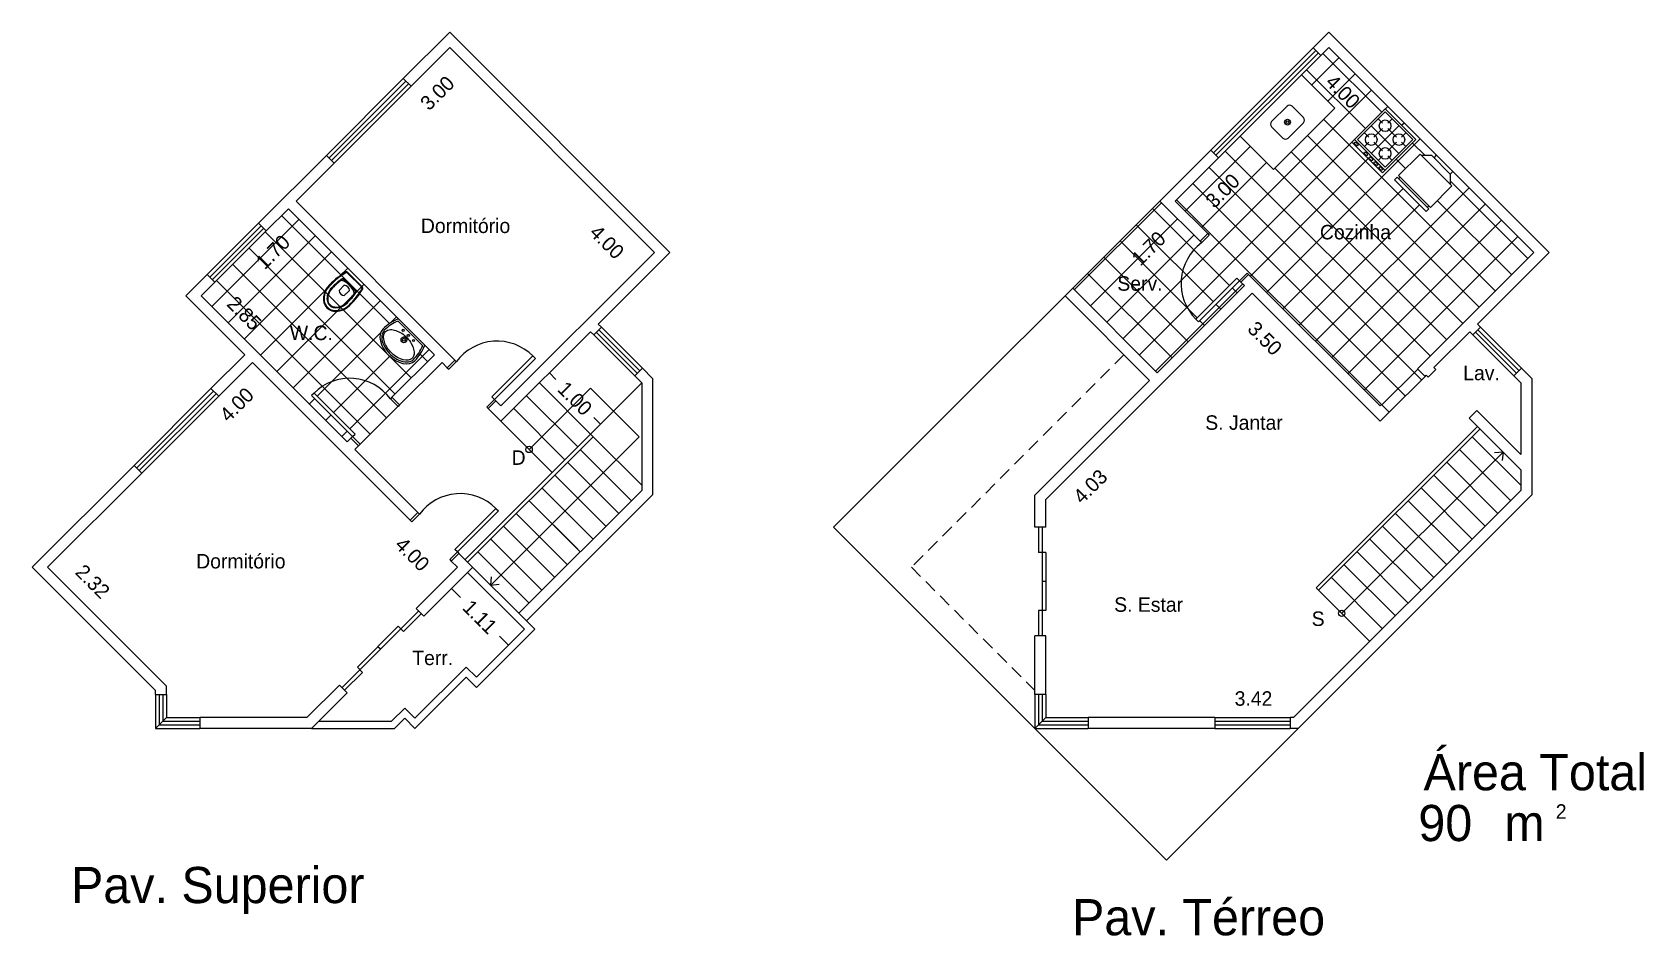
# Model space of a CAD drawing. Extents: x 0.4 to 22.7, y 0.1 to 12.6.
import ezdxf

# ---------------------------------------------------------------- set-up
doc = ezdxf.new("R2010")
doc.units = 0
doc.linetypes.add('ACAD_ISO02W100', pattern=[15, 12, -3])
doc.layers.get('0').update_dxf_attribs({"linetype": 'CONTINUOUS'})
doc.layers.get('DEFPOINTS').update_dxf_attribs({"linetype": 'CONTINUOUS'})
for name, color, linetype in [('BLOCO', 5, 'CONTINUOUS'), ('BLOCOS', 5, 'CONTINUOUS'), ('HACHURA', 1, 'CONTINUOUS'), ('PAREDE', 7, 'CONTINUOUS'), ('PONTILHADO', 8, 'ACAD_ISO02W100')]:
    doc.layers.add(name, color=color, linetype=linetype)
doc.styles.add('PADRÃO', font='', dxfattribs={"height": 0.2})
doc.styles.get('PADRÃO').set_extended_font_data('AvantGarde Bk BT')
doc.dimstyles.new('PADRÃOS', dxfattribs={"dimtxt": 0.15, "dimasz": 0.1, "dimexe": 1.25, "dimexo": 0.625, "dimgap": 0.1, "dimtad": 0, "dimjust": 1, "dimzin": 1, "dimdsep": 46, "dimtxsty": 'PADRÃO', "dimcen": 2.5, "dimse1": 1, "dimse2": 1, "dimsd1": 1, "dimsd2": 1, "dimclrt": 1, "dimadec": 0, "dimazin": 0, "dimtfac": 1, "dimtdec": 4, "dimtmove": 0, "dimatfit": 3, "dimfxl": 1, "dimtolj": 1, "dimtzin": 0, "dimarcsym": 0})
pattern_1 = [(45, (-136.2905235325441, -139.8180036154205), (-0.2245064030267288, 0.2245064030267289), []), (135, (-136.2905235325441, -139.8180036154205), (-0.2245064030267289, -0.2245064030267288), [])]

msp = doc.modelspace()

# ---------------------------------------------------------------- texts
at = {"layer": 'HACHURA', "ltscale": 0.015, "style": 'PADRÃO'}
for s, p in [('Serv.', (15.41727159360036, 9.036667910911547)), ('Lav.', (20.19170617667348, 7.801120522719771)), ('D', (7.055369490102265, 6.632275900934019)), ('S', (18.09974991617943, 4.407135647176688)), ('Terr.', (5.684241244832691, 3.86636609944901))]:
    msp.add_text(s, height=0.2, dxfattribs=at).set_placement(p)

# ---------------------------------------------------------------- blocks, each defined once
blk = doc.blocks.new('BOLA')
at = {"layer": 'PAREDE', "ltscale": 0.015}
blk.add_circle((0, 0), 0.04372254359887506, dxfattribs=at)
blk = doc.blocks.new('SETA')
at = {"layer": 'PAREDE', "ltscale": 0.015}
for q in [(-0.07329951123824685, -0.09103539160554419), (0.07329951123824685, -0.09103539160554419)]:
    blk.add_line((0, 0), q, dxfattribs=at)
blk = doc.blocks.new('P80D15')
at = {"layer": 'BLOCO', "ltscale": 0.015}
for p, q in [((0, 0.1500000000000057), (0, 0)), ((0, 0.1500000000000341), (0.03000000000000114, 0.1500000000000341)), ((0, 2.842170943040401e-14), (0.03000000000000114, 0)), ((0.03000000000000114, 0.1500000000000057), (0.03000000000000114, 0)), ((0.7700000000000102, 0.1500000000000057), (0.7700000000000102, 0)), ((0.7700000000000102, 0.1500000000000057), (0.8000000000000114, 0.1500000000000057)), ((0.7699999999999818, 0), (0.8000000000000114, 0)), ((0.8000000000000114, 0.1500000000000057), (0.8000000000000114, 0))]:
    blk.add_line(p, q, dxfattribs=at)
at = {"layer": 'BLOCO'}
blk.add_lwpolyline([(0.7700000000000102, 0.1500000000000057), (0.7199999999999989, 0.1500000000000057), (0.7199999999999989, 0.950000000000017), (0.7700000000000102, 0.950000000000017)], close=True, dxfattribs=at)
at = {"layer": 'BLOCO', "ltscale": 0.015}
blk.add_arc((0.7199999999999989, 0.2524375000000134), 0.6975625000000036, 89.99999999999959, 188.444460412286, dxfattribs=at)
blk = doc.blocks.new('P80E15')
at = {"layer": 'BLOCO', "ltscale": 0.015}
for p, q in [((0.03000000000000114, 0.1500000000000057), (0, 0.1500000000000057)), ((0, 0.1500000000000057), (0, 0)), ((0.03000000000000114, 2.842170943040401e-14), (0, 0)), ((0.03000000000000114, 0.1500000000000057), (0.03000000000000114, 0)), ((0.8000000000000114, 0.1500000000000341), (0.7700000000000102, 0.1500000000000341)), ((0.7700000000000102, 0.1500000000000057), (0.7700000000000102, 0)), ((0.8000000000000114, 2.842170943040401e-14), (0.7700000000000102, 5.684341886080801e-14)), ((0.8000000000000114, 0.1500000000000057), (0.8000000000000114, 0))]:
    blk.add_line(p, q, dxfattribs=at)
at = {"layer": 'BLOCO'}
blk.add_lwpolyline([(0.03000000000000114, 0.1500000000000057), (0.0800000000000125, 0.1500000000000057), (0.0800000000000125, 0.950000000000017), (0.03000000000000114, 0.950000000000017)], close=True, dxfattribs=at)
at = {"layer": 'BLOCO', "ltscale": 0.015}
blk.add_arc((0.0800000000000125, 0.2524375000000134), 0.6975625000000036, 351.555539587714, 90.00000000000041, dxfattribs=at)
blk = doc.blocks.new('VASOSAN')
at = {"layer": 'BLOCOS'}
for p, q in [((-0.04999870165021036, 0.1999637913173729), (-0.04999870165021036, 0.300036208682684)), ((0.05000129834978395, 0.2000000000000171), (0.05000129834978395, 0.3000000000000398)), ((-0.1449592708755176, 0.04000000000002046), (0.1449618675667352, 0.04000000000002046)), ((-0.144958964094414, 0.05000000000001137), (0.144958964094414, 0.05000000000001137)), ((-0.1156907586723577, 0.1400000000000148), (0.1156608751354042, 0.1400000000000148)), ((-0.1156899891503542, 0.1500000000000057), (0.1156563640565906, 0.1500000000000057))]:
    blk.add_line(p, q, dxfattribs=at)
for centre, radius, start, end in [((-1.681254687468936e-05, 0.2500000000000284), 0.07072348561596478, 44.98962509969003, 134.9688828081831), ((-0.1449592708755176, 0.06000000000784667), 0.02, 195.5363314444965, 269.9999999879495), ((-0.1449589640944282, 0.0600000000000307), 0.01, 195.5346797106506, 270), ((-0.1156907586724003, 0.1599999999999966), 0.02, 189.3867869031125, 270.0000000001221), ((-0.1156899891503826, 0.1599999999999113), 0.01, 189.3843767903272, 270.0000000002443), ((-1.681254687468936e-05, 0.2500000000000284), 0.07072348561596478, 225.0311171918169, 315.01037490031), ((0.1156563640566048, 0.1599999999999397), 0.01, 269.9999999999185, 350.5758748885445), ((0.1156608751354185, 0.1600000000000534), 0.02, 269.9999999999593, 350.5771305827586), ((0.1449589640941156, 0.06000000000059913), 0.01, 270.0000000017912, 344.483103753554), ((0.1449618675666784, 0.06000000000008754), 0.02, 270.0000000001221, 344.463668535786)]:
    blk.add_arc(centre, radius, start, end, dxfattribs=at)
for centre, major_axis, ratio, start_param, end_param in [((1.298349786793551e-06, 0.3400000000000034), (0, 0.25), 0.8000000000000114, 4.71238898038469, 7.853981633974483), ((1.298349786793551e-06, 0.3400000000000034), (0, 0.5), 0.4000000000000057, 1.570796326794897, 2.178171401941273), ((1.298349786793551e-06, 0.3400000000000034), (0, 0.5), 0.4000000000000057, 4.10501390519934, 4.71238898038469), ((3.162615456631102e-06, 0.2000000000000171), (-0.1315416254084454, 0), 0.380107846735427, 0, 3.141592653589793)]:
    blk.add_ellipse(centre, major_axis=major_axis, ratio=ratio, start_param=start_param, end_param=end_param, dxfattribs=at)
for points, knots in [([(0.1900012983497845, 0.3400000000000034), (0.1900012983497845, 0.3848761319792686), (0.1797393390216371, 0.4296688513161939), (0.1275724019719462, 0.5345347987748141), (0.06728061332151469, 0.5774883381547511), (-0.05557463358574921, 0.5822833263597715), (-0.1176873313140447, 0.5442092108278018), (-0.1772271428546759, 0.4396819034496957), (-0.1899987016502109, 0.3899119131999385), (-0.1899987016502109, 0.3400000000000034)], [4.71238898038469, 4.71238898038469, 4.71238898038469, 4.71238898038469, 5.268704666077937, 5.268704666077937, 6.251971787216637, 6.251971787216637, 7.235238908355337, 7.235238908355337, 7.853981633974483, 7.853981633974483, 7.853981633974483, 7.853981633974483]), ([(0.1500012983497925, 0.3400000000000034), (0.1500012983497925, 0.3788440209133057), (0.1410350669412708, 0.4175642631073231), (0.09785548235792874, 0.5046356523495774), (0.05186252916044509, 0.5365242863162791), (-0.035906470330346, 0.5428969122828846), (-0.08268716521656927, 0.5186239494114204), (-0.136675398657502, 0.4336095243094746), (-0.1499987016502189, 0.3869668551708401), (-0.1499987016502189, 0.3400000000000034)], [4.71238898038469, 4.71238898038469, 4.71238898038469, 4.71238898038469, 5.267303564860582, 5.267303564860582, 6.225165062483076, 6.225165062483076, 7.18302656010557, 7.18302656010557, 7.853981633974483, 7.853981633974483, 7.853981633974483, 7.853981633974483]), ([(0.1400012983497874, 0.3400000000000034), (0.1400012983497874, 0.3772837390730786), (0.1313244408788421, 0.4146147677288923), (0.08614040026922964, 0.5057958350239744), (0.03502463044166859, 0.5349710805647021), (-0.04931088296146413, 0.5246485128546965), (-0.08846614740087944, 0.4978919085569657), (-0.1301770436703151, 0.4186244413023701), (-0.139998701650228, 0.3793231752999873), (-0.139998701650228, 0.3400000000000034)], [4.71238898038469, 4.71238898038469, 4.71238898038469, 4.71238898038469, 5.266984672173268, 5.266984672173268, 6.376176055750425, 6.376176055750425, 7.268653195712185, 7.268653195712185, 7.853981633974483, 7.853981633974483, 7.853981633974483, 7.853981633974483]), ([(-0.1899987016502109, 0.3400000000000034), (-0.1899987016502109, 0.2628456380244302), (-0.1826597402104682, 0.1857481592563204), (-0.1646350625580055, 0.0962993025843275), (-0.1598779088782436, 0.07633152029333701), (-0.1545936493339752, 0.05732178411361133)], [1.570796326794897, 1.570796326794897, 1.570796326794897, 1.570796326794897, 2.037455774227855, 2.037455774227855, 2.178171373096618, 2.178171373096618, 2.178171373096618, 2.178171373096618]), ([(0.1255213970934932, 0.158362586435743), (0.1304959230626253, 0.1883329397418549), (0.1342856674288981, 0.2197754344096836), (0.1388984311594896, 0.280892952358073), (0.1400012983497874, 0.3104504303007616), (0.1400012983497874, 0.3400000000000034)], [4.319424209334854, 4.319424209334854, 4.319424209334854, 4.319424209334854, 4.526146784234752, 4.526146784234752, 4.71238898038469, 4.71238898038469, 4.71238898038469, 4.71238898038469]), ([(0.1353910129756457, 0.1567256052765629), (0.1406375926198677, 0.1883393074453181), (0.1445703338030171, 0.2215366219332111), (0.1489940345178695, 0.2833246268364178), (0.1500012983497925, 0.3116621455754114), (0.1500012983497925, 0.3400000000000034)], [4.319414935773391, 4.319414935773391, 4.319414935773391, 4.319414935773391, 4.53527739023095, 4.53527739023095, 4.71238898038469, 4.71238898038469, 4.71238898038469, 4.71238898038469]), ([(0.1545944801337669, 0.0573247746568768), (0.1714080019636555, 0.1178830224408784), (0.1827947395838834, 0.188231392050767), (0.1891612343353728, 0.2873542333339003), (0.1900012983497845, 0.3136769834079587), (0.1900012983497845, 0.3400000000000034)], [4.105016649121983, 4.105016649121983, 4.105016649121983, 4.105016649121983, 4.553177186481221, 4.553177186481221, 4.71238898038469, 4.71238898038469, 4.71238898038469, 4.71238898038469])]:
    blk.add_open_spline(points, degree=3, knots=knots, dxfattribs=at)
for points in [[(-0.1499987016502189, 0.3400000000000034), (-0.1499987016502189, 0.2771333061211863), (-0.1449377691834997, 0.2142947379843179), (-0.1354229546785177, 0.1567380311504962)], [(-0.1399987016502138, 0.3400000000000034), (-0.1399987016502138, 0.2776703725988909), (-0.1349701841103865, 0.2153313553609451), (-0.1255561557510418, 0.1583694305881238)]]:
    blk.add_open_spline(points, degree=3, dxfattribs=at)
blk = doc.blocks.new('LAVAT')
at = {"layer": 'BLOCOS'}
for p, q in [((-0.2573623180961135, 0), (0.2573623180960993, 0)), ((-0.2410322495695425, 0.02500000000000568), (0.2410322495695283, 0.02500000000000568))]:
    blk.add_line(p, q, dxfattribs=at)
for centre, radius in [((-0.09999999999999432, 0.06499999999999773), 0.015), ((-2.842170943040401e-14, 0.1500000000000057), 0.04), ((-2.842170943040401e-14, 0.1500000000000057), 0.02), ((0, 0.06499999999999773), 0.015), ((0.09999999999999432, 0.06499999999999773), 0.015)]:
    blk.add_circle(centre, radius, dxfattribs=at)
for centre, radius, start, end in [((0.3099999999999739, 0.25), 0.6200000000000045, 180, 203.779994731564), ((0.3099999999999739, 0.25), 0.5951987399818819, 180.0000000000055, 202.2113997706397), ((-0.3099999999999739, 0.25), 0.5951987399818819, 337.7886002293573, 359.9999999999946), ((-0.3099999999999739, 0.25), 0.6200000000000045, 336.2200052684331, 7.016477563892661e-15)]:
    blk.add_arc(centre, radius, start, end, dxfattribs=at)
blk.add_ellipse((-2.842170943040401e-14, 0.25), major_axis=(0.3100000000000023, 0), ratio=0.645161290322576, start_param=0, end_param=3.141592653589793, dxfattribs=at)
for points, knots in [([(0.2849999999999824, 0.2500000000000284), (0.2849999999999682, 0.300317964642403), (0.2452497040517159, 0.3541887687748044), (0.1008916727811169, 0.4227595909021034), (3.167234224576987e-05, 0.4339558931305021), (-0.1743068501371283, 0.3989778962069579), (-0.2442601782461509, 0.3532994974840165), (-0.2803506487652356, 0.2860131679577762), (-0.2851229441039038, 0.2679846562883483), (-0.285198739981908, 0.2499999999999716)], [0, 0, 0, 0, 0.9361481793933827, 0.9361481793933827, 1.872296358786765, 1.872296358786765, 2.808444538180148, 2.808444538180148, 3.13938546545754, 3.13938546545754, 3.13938546545754, 3.13938546545754]), ([(0.2599999999999625, 0.2500000000000284), (0.2599999999999625, 0.2784978981889878), (0.242078010852012, 0.3126567214920613), (0.1643569005752425, 0.3704649949829673), (0.1030052039381815, 0.3920693254798095), (-0.02877373062847255, 0.4037223597623836), (-0.0976825814684048, 0.3936467971219031), (-0.2034406750199054, 0.3477822861136133), (-0.2396263539294523, 0.3143366745038918), (-0.2661732608932681, 0.2526194074667387), (-0.2627272874450739, 0.2240541362115209), (-0.2158391141528142, 0.162032776211305), (-0.168127663237712, 0.1314918993692231), (-0.04805875393354597, 0.09792981637818343), (0.02266607553652022, 0.095757041570522), (0.1477154277714732, 0.1225128520000851), (0.2007272141554637, 0.1503951910720218), (0.2508407150234859, 0.2045307616155014), (0.2599999999999767, 0.2286312563089723), (0.2599999999999625, 0.2500000000000284)], [0, 0, 0, 0, 0.718091798041799, 0.718091798041799, 1.436183596083598, 1.436183596083598, 2.154275394125397, 2.154275394125397, 2.872367192167196, 2.872367192167196, 3.590458990208995, 3.590458990208995, 4.308550788250794, 4.308550788250794, 5.026642586292593, 5.026642586292593, 5.744734384334392, 5.744734384334392, 6.283185307179586, 6.283185307179586, 6.283185307179586, 6.283185307179586])]:
    blk.add_open_spline(points, degree=3, knots=knots, dxfattribs=at)
blk = doc.blocks.new('COZINHA')
at = {"layer": 'HACHURA', "ltscale": 0.015, "style": 'PADRÃO'}
blk.add_text('Cozinha', height=0.2, dxfattribs=at).set_placement((-0.6582467478390299, -0.06847717339962855))
blk = doc.blocks.new('WC')
at = {"layer": 'HACHURA', "ltscale": 0.015, "style": 'PADRÃO'}
blk.add_text('W.C.', height=0.2, dxfattribs=at).set_placement((-0.137135439593294, -0.09586776615662984))
blk = doc.blocks.new('DORMI')
at = {"layer": 'HACHURA', "ltscale": 0.015, "style": 'PADRÃO'}
blk.add_text('Dormitório', height=0.2, dxfattribs=at).set_placement((-0.5164404245072092, -0.06614472024716633))
blk = doc.blocks.new('JANTAR')
at = {"layer": 'HACHURA', "ltscale": 0.015, "style": 'PADRÃO'}
blk.add_text('S. Jantar', height=0.2, dxfattribs=at).set_placement((-0.562251810807993, -0.02739128426412663))
blk = doc.blocks.new('ESTAR')
at = {"layer": 'HACHURA', "ltscale": 0.015, "style": 'PADRÃO'}
blk.add_text('S. Estar', height=0.2, dxfattribs=at).set_placement((-0.425116371214699, -0.06847717339962855))
blk = doc.blocks.new('*D23')
at = {"layer": 'DEFPOINTS', "color": 0, "linetype": 'ByBlock', "ltscale": 0.015}
for p in [(142.4916685441779, 152.2131122726351), (140.3703482006183, 150.0917919290754), (140.5995191037878, 149.8626210259058)]:
    blk.add_point(p, dxfattribs=at)
at = {"color": 1, "linetype": 'ByBlock', "ltscale": 0.015, "insert": (142.3215378020923, 151.5846397242103), "char_height": 0.2, "attachment_point": 5, "rotation": 44.999999999999616, "style": 'PADRÃO'}
blk.add_mtext('\\A1;3.00', dxfattribs=at)
blk = doc.blocks.new('*D24')
at = {"layer": 'DEFPOINTS', "color": 0, "linetype": 'ByBlock', "ltscale": 0.015}
for p in [(142.4916685441779, 152.2131122726351), (142.2338514769874, 151.9552952054446), (145.3200956689241, 149.3846851478889)]:
    blk.add_point(p, dxfattribs=at)
at = {"color": 1, "linetype": 'ByBlock', "ltscale": 0.015, "insert": (144.6619570909287, 149.5271895915035), "char_height": 0.2, "attachment_point": 5, "rotation": 315.00000000000057, "style": 'PADRÃO'}
blk.add_mtext('\\A1;4.00', dxfattribs=at)
blk = doc.blocks.new('*D25')
at = {"layer": 'DEFPOINTS', "color": 0, "linetype": 'ByBlock', "ltscale": 0.015}
for p in [(140.2642821834402, 149.9857259118974), (139.0622006554231, 148.7836443838803), (139.2536779897788, 148.5921670495246)]:
    blk.add_point(p, dxfattribs=at)
at = {"color": 1, "linetype": 'ByBlock', "ltscale": 0.015, "insert": (140.0518441950536, 149.3903332547993), "char_height": 0.2, "attachment_point": 5, "rotation": 44.99999999999934, "style": 'PADRÃO'}
blk.add_mtext('\\A1;1.70', dxfattribs=at)
blk = doc.blocks.new('*D26')
at = {"layer": 'DEFPOINTS', "color": 0, "linetype": 'ByBlock', "ltscale": 0.015}
for p in [(139.0622006554231, 148.7836443838804), (141.254026726476, 146.9449618021699), (141.0774549818048, 146.7683900574987)]:
    blk.add_point(p, dxfattribs=at)
at = {"color": 1, "linetype": 'ByBlock', "ltscale": 0.015, "insert": (139.655411759696, 148.5435767689499), "char_height": 0.2, "attachment_point": 5, "rotation": 315.0000000000008, "style": 'PADRÃO'}
blk.add_mtext('\\A1;2.85', dxfattribs=at)
blk = doc.blocks.new('*D27')
at = {"color": 0, "linetype": 'ByBlock', "ltscale": 0.015}
for p, q in [((143.8671596223156, 147.7196170669245), (143.9582190464039, 147.6285576428362)), ((144.5742664035022, 147.0125102857379), (144.4832069794139, 147.1035697098262))]:
    blk.add_line(p, q, dxfattribs=at)
at = {"layer": 'DEFPOINTS', "color": 0, "linetype": 'ByBlock', "ltscale": 0.015}
for p in [(143.7291054112543, 147.5815628558631), (144.4362121924408, 146.8744560746765), (144.5742664035022, 147.0125102857379)]:
    blk.add_point(p, dxfattribs=at)
at = {"color": 1, "linetype": 'ByBlock', "ltscale": 0.015, "insert": (144.2207130129089, 147.3660636763312), "char_height": 0.2, "attachment_point": 5, "rotation": 314.99999999999886, "style": 'PADRÃO'}
blk.add_mtext('\\A1;1.00', dxfattribs=at)
blk = doc.blocks.new('*D28')
at = {"color": 0, "linetype": 'ByBlock', "ltscale": 0.015}
for p, q in [((142.5170614299757, 144.7431732778555), (142.6416117102622, 144.618622997569)), ((143.302514139685, 143.9577205681462), (143.1779638593985, 144.0822708484327))]:
    blk.add_line(p, q, dxfattribs=at)
at = {"layer": 'DEFPOINTS', "color": 0, "linetype": 'ByBlock', "ltscale": 0.015}
for p in [(142.7391559175932, 144.9652677654729), (143.5246086273025, 144.1798150557636), (143.302514139685, 143.9577205681462)]:
    blk.add_point(p, dxfattribs=at)
at = {"color": 1, "linetype": 'ByBlock', "ltscale": 0.015, "insert": (142.9097877848303, 144.3504469230008), "char_height": 0.2, "attachment_point": 5, "rotation": 315, "style": 'PADRÃO'}
blk.add_mtext('\\A1;1.11', dxfattribs=at)
blk = doc.blocks.new('*D29')
at = {"layer": 'DEFPOINTS', "color": 0, "linetype": 'ByBlock', "ltscale": 0.015}
for p in [(136.9408803118635, 145.0359784435916), (138.7948736124641, 143.6067718979708), (138.5824802349742, 143.3943785204808)]:
    blk.add_point(p, dxfattribs=at)
at = {"color": 1, "linetype": 'ByBlock', "ltscale": 0.015, "insert": (137.5623369048709, 144.839308605564), "char_height": 0.2, "attachment_point": 5, "rotation": 315, "style": 'PADRÃO'}
blk.add_mtext('\\A1;2.32', dxfattribs=at)
blk = doc.blocks.new('*D30')
at = {"layer": 'DEFPOINTS', "color": 0, "linetype": 'ByBlock', "ltscale": 0.015}
for p in [(139.7693074366097, 147.8644055683378), (136.9408803118635, 145.0359784435915), (137.123847954928, 144.853010800527)]:
    blk.add_point(p, dxfattribs=at)
at = {"color": 1, "linetype": 'ByBlock', "ltscale": 0.015, "insert": (139.5519535688692, 147.2811164144682), "char_height": 0.2, "attachment_point": 5, "rotation": 45.00000000000027, "style": 'PADRÃO'}
blk.add_mtext('\\A1;4.00', dxfattribs=at)
blk = doc.blocks.new('*D31')
at = {"layer": 'DEFPOINTS', "color": 0, "linetype": 'ByBlock', "ltscale": 0.015}
for p in [(139.7693074366097, 147.8644055683378), (139.5479169942872, 147.6430151260154), (142.5977345613559, 145.0359784435915)]:
    blk.add_point(p, dxfattribs=at)
at = {"color": 1, "linetype": 'ByBlock', "ltscale": 0.015, "insert": (141.9760226082285, 145.2149095120741), "char_height": 0.2, "attachment_point": 5, "rotation": 315, "style": 'PADRÃO'}
blk.add_mtext('\\A1;4.00', dxfattribs=at)
blk = doc.blocks.new('*D32')
at = {"layer": 'DEFPOINTS', "color": 0, "linetype": 'ByBlock', "ltscale": 0.015}
for p in [(154.6281109852215, 152.213112272635), (157.4565381099677, 149.3846851478889), (157.2487272276376, 149.1768742655588)]:
    blk.add_point(p, dxfattribs=at)
at = {"color": 1, "linetype": 'ByBlock', "ltscale": 0.015, "insert": (154.8206216136964, 151.6049798794999), "char_height": 0.2, "attachment_point": 5, "rotation": 315.00000000000034, "style": 'PADRÃO'}
blk.add_mtext('\\A1;4.00', dxfattribs=at)
blk = doc.blocks.new('*D33')
at = {"layer": 'DEFPOINTS', "color": 0, "linetype": 'ByBlock', "ltscale": 0.015}
for p in [(154.6281109852215, 152.2131122726351), (154.8840525250097, 151.9571707328469), (152.5067906416619, 150.0917919290755)]:
    blk.add_point(p, dxfattribs=at)
at = {"color": 1, "linetype": 'ByBlock', "ltscale": 0.015, "insert": (153.1620338267053, 150.2351520345425), "char_height": 0.2, "attachment_point": 5, "rotation": 45, "style": 'PADRÃO'}
blk.add_mtext('\\A1;3.00', dxfattribs=at)
blk = doc.blocks.new('*D34')
at = {"layer": 'DEFPOINTS', "color": 0, "linetype": 'ByBlock', "ltscale": 0.015}
for p in [(152.2946586073059, 150.0917919290754), (151.0925770792888, 148.8897104010583), (151.342147797219, 148.6401396831281)]:
    blk.add_point(p, dxfattribs=at)
at = {"color": 1, "linetype": 'ByBlock', "ltscale": 0.015, "insert": (152.1403140024937, 149.4383058884029), "char_height": 0.2, "attachment_point": 5, "rotation": 44.99999999999934, "style": 'PADRÃO'}
blk.add_mtext('\\A1;1.70', dxfattribs=at)
blk = doc.blocks.new('*D35')
at = {"layer": 'DEFPOINTS', "color": 0, "linetype": 'ByBlock', "ltscale": 0.015}
for p in [(153.5674508134417, 148.8189997229395), (153.7851395493176, 148.6013109870636), (150.7189226760178, 145.9704715855158)]:
    blk.add_point(p, dxfattribs=at)
at = {"color": 1, "linetype": 'ByBlock', "ltscale": 0.015, "insert": (151.3353302768348, 146.1515017145809), "char_height": 0.2, "attachment_point": 5, "rotation": 44.99999999999886, "style": 'PADRÃO'}
blk.add_mtext('\\A1;4.03', dxfattribs=at)
blk = doc.blocks.new('*D36')
at = {"layer": 'DEFPOINTS', "color": 0, "linetype": 'ByBlock', "ltscale": 0.015}
for p in [(150.7189226760179, 143.221669234309), (150.7189226760179, 142.958592082854), (154.1417148821536, 142.958592082854)]:
    blk.add_point(p, dxfattribs=at)
at = {"color": 1, "linetype": 'ByBlock', "ltscale": 0.015, "insert": (153.5875940030327, 143.221669234309), "char_height": 0.2, "attachment_point": 5, "style": 'PADRÃO'}
blk.add_mtext('\\A1;3.42', dxfattribs=at)
blk = doc.blocks.new('*D37')
at = {"layer": 'DEFPOINTS', "color": 0, "linetype": 'ByBlock', "ltscale": 0.015}
for p in [(153.5674508134416, 148.8189997229396), (156.0423245475946, 146.3441259887866), (155.8196986740344, 146.1215001152264)]:
    blk.add_point(p, dxfattribs=at)
at = {"color": 1, "linetype": 'ByBlock', "ltscale": 0.015, "insert": (153.7441265851367, 148.1970722041242), "char_height": 0.2, "attachment_point": 5, "rotation": 314.99999999999966, "style": 'PADRÃO'}
blk.add_mtext('\\A1;3.50', dxfattribs=at)
blk = doc.blocks.new('SUPERIOR')
at = {"layer": 'HACHURA', "ltscale": 0.015, "style": 'PADRÃO'}
blk.add_text('Pav. Superior', height=0.5, dxfattribs=at).set_placement((-1.76903514439141, -0.191736915327283))
blk = doc.blocks.new('TÉRREO')
at = {"layer": 'HACHURA', "ltscale": 0.015, "style": 'PADRÃO'}
blk.add_text('Pav. Térreo', height=0.5, dxfattribs=at).set_placement((-1.919883222733915, -0.2465187923484109))
blk = doc.blocks.new('FOGÃO4B')
at = {"layer": 'BLOCOS'}
for p, q in [((-0.2999999999999972, 0.700000000000017), (0.2999999999999972, 0.700000000000017)), ((-0.2999999999999972, 0.05000000000001137), (-0.2999999999999829, 0.700000000000017)), ((0.2999999999999972, 0.700000000000017), (0.2999999999999972, 0.05000000000001137)), ((-0.2999999999999972, 0.6500000000000057), (0.2999999999999972, 0.6500000000000057)), ((-0.2700000000000244, 0.620000000000033), (0.2700000000000102, 0.620000000000033)), ((-0.2699999999999818, 0.0800000000000125), (-0.2700000000000244, 0.620000000000033)), ((-0.2700000000000244, 0.4850000000000421), (-0.1850000000000023, 0.4850000000000421)), ((-0.1350000000000051, 0.5350000000000534), (-0.1350000000000193, 0.620000000000033)), ((-0.08500000000000796, 0.4850000000000421), (0.08500000000000796, 0.4850000000000421)), ((2.842170943040401e-14, 0.0800000000000125), (-1.4210854715202e-14, 0.620000000000033)), ((0.1350000000000051, 0.5350000000000534), (0.1349999999999909, 0.620000000000033)), ((0.1850000000000023, 0.4850000000000421), (0.2700000000000102, 0.4850000000000421)), ((0.2700000000000102, 0.620000000000033), (0.269999999999996, 0.07999999999995566)), ((-0.2700000000000244, 0.3500000000000512), (0.2700000000000102, 0.3500000000000512)), ((-0.1349999999999909, 0.2650000000000716), (-0.1350000000000051, 0.4350000000000307)), ((0.1350000000000051, 0.2650000000000716), (0.1350000000000051, 0.4350000000000307)), ((0.2999999999999972, 0.05000000000001137), (-0.2999999999999972, 0.05000000000001137)), ((-0.2700000000000244, 0.2150000000000603), (-0.1850000000000023, 0.2150000000000603)), ((0.269999999999996, 0.07999999999995566), (-0.2699999999999818, 0.0800000000000125)), ((-0.1349999999999767, 0.0800000000000125), (-0.1349999999999767, 0.1650000000000489)), ((-0.08500000000000796, 0.2150000000000603), (0.08500000000000796, 0.2150000000000603)), ((0.1350000000000335, 0.0800000000000125), (0.1350000000000193, 0.1650000000000489)), ((0.1850000000000023, 0.2150000000000603), (0.2700000000000102, 0.2150000000000603))]:
    blk.add_line(p, q, dxfattribs=at)
for centre in [(-0.1350000000000051, 0.4850000000000421), (0.1350000000000051, 0.4850000000000421), (-0.1350000000000051, 0.2150000000000603), (0.1350000000000051, 0.2150000000000603)]:
    blk.add_circle(centre, 0.08, dxfattribs=at)
for centre in [(-0.2399999999999949, 0.6750000000000114), (-0.1439999999999912, 0.6750000000000114), (-0.04800000000000182, 0.6750000000000114), (0.04800000000000182, 0.6750000000000114), (0.2400000000000091, 0.6750000000000114)]:
    blk.add_ellipse(centre, major_axis=(-0.03000000000000114, 0), ratio=0.499999999999981, dxfattribs=at)
blk = doc.blocks.new('PIA')
at = {"layer": 'BLOCOS'}
blk.add_lwpolyline([(-0.6000000000000085, 0), (0.5999999999999943, 0), (0.5999999999999943, 0.6500000000000057), (-0.6000000000000085, 0.6500000000000057)], close=True, dxfattribs=at)
blk.add_lwpolyline([(-0.1500000000000199, 0.1649999999999352), (0.1500000000000057, 0.1649999999999636, 0.414213562373095), (0.2000000000000028, 0.214999999999975), (0.2000000000000028, 0.4349999999999454, 0.414213562373095), (0.1500000000000057, 0.4849999999999568), (-0.1500000000000057, 0.4849999999999852, 0.4142135623731188), (-0.2000000000000028, 0.4349999999999739), (-0.2000000000000171, 0.2149999999999466, 0.4142135623730711)], format="xyb", close=True, dxfattribs=at)
for radius in [0.04, 0.02]:
    blk.add_circle((0, 0.3249999999999886), radius, dxfattribs=at)
blk = doc.blocks.new('GELAD')
at = {"layer": 'BLOCOS'}
for p, q in [((0.3100000000000023, 0.6499999999999773), (-0.3100000000000023, 0.6499999999999773)), ((-0.3100000000000023, 0.6499999999999773), (-0.3100000000000023, 0.5999999999999659)), ((0.3100000000000023, 0.5999999999999659), (-0.3100000000000023, 0.5999999999999659)), ((0.3100000000000023, 0.5699999999999648), (-0.3100000000000023, 0.5699999999999648)), ((-0.3100000000000023, 0.5699999999999648), (-0.3100000000000023, 0.1499999999999773)), ((-0.2800000000000011, 0.5999999999999659), (-0.2799999999999869, 0.5699999999999932)), ((0.2800000000000153, 0.5699999999999932), (0.2800000000000011, 0.5999999999999659)), ((0.3100000000000165, 0.5999999999999659), (0.3100000000000023, 0.6499999999999773)), ((0.3100000000000023, 0.1499999999999773), (0.3100000000000165, 0.5699999999999648)), ((-0.3100000000000023, 0.1499999999999773), (0.3100000000000023, 0.1499999999999773)), ((-0.1800000000000068, 0.05000000000001137), (-0.2800000000000011, 0.1500000000000057)), ((-0.1800000000000068, 0.05000000000001137), (0.1800000000000068, 0.04999999999998295)), ((0.1800000000000068, 0.04999999999998295), (0.2800000000000011, 0.1499999999999773))]:
    blk.add_line(p, q, dxfattribs=at)
blk = doc.blocks.new('AREA')
at = {"layer": 'HACHURA', "ltscale": 0.1, "style": 'PADRÃO'}
for s, p in [('Área Total', (-2.498118662321986, 0.432649720527877)), ('m', (-1.383981738905476, -0.2692598737472736))]:
    blk.add_text(s, height=0.5, dxfattribs=at).set_placement(p)
at = {"layer": 'HACHURA', "ltscale": 0.015, "style": 'PADRÃO'}
blk.add_text('2', height=0.2, dxfattribs=at).set_placement((-0.6730096243244077, 0.03971876221811499))
blk.add_attdef('100', (-2.57025748884891, -0.2692836984217877), '', height=0.5, dxfattribs=at)

# ---------------------------------------------------------------- dimensions: what is measured, and where the dimension line sits
at = {"layer": 'HACHURA', "ltscale": 0.015}
for p1, p2, distance, picture, middle in [((6.201145011633798, 12.39510865721459), (4.079824668074139, 10.27378831365496), 0.32409659936374213, '*D23', (6.031014269548194, 11.76663610878981)), ((9.029572136380011, 9.566681532468436), (6.201145011633798, 12.39510865721459), 0.36460839303197984, '*D24', (8.371433558384581, 9.709185976082978)), ((16.21626710911781, 10.27378831365499), (18.33758745267741, 12.39510865721459), -0.3619559967431406, '*D33', (16.87151029416123, 10.41714841912199)), ((18.33758745267744, 12.39510865721456), (21.16601457742362, 9.566681532468408), -0.293888968199993, '*D32', (18.53009808115232, 11.78697626407944)), ((16.00413507476182, 10.27378831365493), (14.80205354674467, 9.071706785637815), 0.35294629406805766, '*D34', (15.84979046994965, 9.620302272982428)), ((3.973758650896144, 10.16772229647691), (2.771677122879026, 8.96564076845982), 0.2707898431329138, '*D25', (3.761320662509547, 9.572329639378864)), ((2.771677122879026, 8.96564076845985), (4.78693144926072, 6.950386442078212), 0.24971015604592076, '*D26', (3.36488822715188, 8.725573153529467)), ((14.42839914347371, 6.152467970095302), (17.27692728089761, 9.000996107519086), -0.3078583626515692, '*D35', (15.0448067442907, 6.333498099160437)), ((17.27692728089755, 9.000996107519086), (19.75180101505049, 6.526122373366121), -0.31484052972393606, '*D37', (17.4536030525926, 8.379068588703717)), ((3.47878390406558, 8.046401952917279), (0.6503567793193952, 5.217974828171066), 0.25875532229729636, '*D30', (3.261430036325123, 7.463112799047735)), ((6.307211028811793, 5.217974828171066), (3.47878390406558, 8.046401952917279), 0.3130933661121204, '*D31', (5.68549907568439, 5.396905896653664)), ((7.43858187871021, 7.763559240442646), (8.145688659896763, 7.056452459256064), 0.19523813762567208, '*D27', (7.930189480364817, 7.5480600609107)), ((0.6503567793193668, 5.217974828171094), (2.291956702430099, 3.576374905060362), 0.30036959500450966, '*D29', (1.27181337232679, 5.021304990143562)), ((6.448632385049081, 5.14726415005245), (7.23408509475837, 4.36181144034316), -0.31408903651690656, '*D28', (6.619264252286257, 4.532443307580365)), ((17.85119134960954, 3.140588467433474), (14.42839914347377, 3.140588467433474), -0.2630771514550929, '*D36', (17.29707047048865, 3.403665618888567))]:
    dim = msp.add_aligned_dim(p1=p1, p2=p2, distance=distance, dimstyle='PADRÃOS', dxfattribs=at)
    dim.commit()
    dim.dimension.update_dxf_attribs({"geometry": picture, "text_midpoint": middle, "insert": (-136.2905235325441, -139.8180036154205)})

# ---------------------------------------------------------------- hatches: boundary and pattern name
at = {"layer": 'HACHURA', "ltscale": 0.015}
h = msp.add_hatch(dxfattribs=at)
h.set_pattern_fill('NET', color=256, scale=0.1, angle=45, style=0)
h.set_pattern_definition(pattern_1)
h.paths.add_polyline_path([(16.57975976015592, 9.698163628260803), (16.55854655672034, 9.71937683169639), (16.00413507476177, 10.27378831365495), (14.80205354674466, 9.071706785637854), (15.96877973570254, 7.904980596680005), (17.17086126371959, 9.107062124697082), (17.12423198166951, 9.1536914067471), (17.10301877823401, 9.174904610182764), (16.53733335328476, 8.609219185233519), (16.50197801422545, 8.644574524292828, -0.4580704259902287)])
h.paths.add_polyline_path([(19.04469423386396, 7.445361188908748), (19.06474121570846, 7.465408170753264), (19.17080723288643, 7.359342153575282), (19.66578197971705, 7.854316900405848), (19.55971596253904, 7.960382917583856), (21.16601457742365, 9.566681532468435), (18.33758745267744, 12.39510865721459), (18.22869997532862, 12.28622117986578), (17.96136582920636, 12.01888703374346), (18.42098523697763, 11.55926762597216), (17.57245709955375, 10.71073948854832), (17.11283769178257, 11.17035889631952), (16.81448641295563, 10.8720076174925), (16.21626710911778, 10.27378831365496), (16.66461257389835, 9.825442848874388), (16.6858257773339, 9.804229645438758), (16.57975976015599, 9.698163628260847, 0.4580704259902482), (16.50197801422542, 8.64457452429285), (17.06766343917467, 9.210259949242095), (17.10301877823401, 9.174904610182763), (17.20908479541198, 9.280970627360727), (17.23029799884759, 9.259757423925151)])
h.paths.add_polyline_path([(19.68154113598634, 10.13191615836325), (19.24313493165068, 10.57032236269891), (19.27849027071, 10.60567770175825), (19.2997034741456, 10.58446449832265), (19.3209166775812, 10.60567770175825), (19.29970347414559, 10.62689090519385), (19.59668832224394, 10.92387575329218), (19.61790152567954, 10.90266254985659), (19.75932288191684, 10.90266254985659), (20.01388132314398, 10.64810410862941), (20.01388132314399, 10.50668275239214), (20.03509452657961, 10.48546954895652), (19.73810967848127, 10.18848470085818), (19.71689647504566, 10.20969790429379), (19.69568327161008, 10.18848470085818), (19.71689647504567, 10.16727149742258)], flags=16)
h.paths.add_polyline_path([(19.07844014399772, 10.66430647223316), (18.65417607528579, 11.08857054094508), (19.11379548305705, 11.54818994871634), (19.53805955176897, 11.12392588000442)], flags=16)
h.paths.add_polyline_path([(15.51367192375514, 9.50214356428553), (15.96794917864656, 9.956420819176937), (16.18590901614417, 9.738460981679323), (15.73163176125275, 9.284183726787916)], flags=24)
h.paths.add_polyline_path([(15.37324686832564, 8.980417910911546), (16.05964796722673, 8.980417910911546), (16.05964796722673, 9.292368460362097), (15.37324686832564, 9.292368460362097)], flags=24)
h.paths.add_polyline_path([(18.17041710502351, 9.689876914629371), (19.28854897315538, 9.689876914629371), (19.28854897315538, 10.00223955199201), (18.17041710502351, 10.00223955199201)], flags=24)
h.paths.add_polyline_path([(18.41553318439276, 12.1195009983366), (18.86262281540948, 11.67241136731989), (18.64466297791187, 11.45445152982228), (18.19757334689515, 11.90154116083899)], flags=24)
h.paths.add_polyline_path([(16.54000542545385, 10.30360338791222), (16.98505532537099, 10.74865328782936), (17.2030151628686, 10.53069345033175), (16.75796526295146, 10.08564355041461)], flags=24)
h = msp.add_hatch(dxfattribs=at)
h.set_pattern_fill('NET', color=256, scale=0.1, angle=45, style=0)
h.set_pattern_definition(pattern_1)
h.paths.add_polyline_path([(4.328741013081296, 7.623566855797268), (4.894426438030557, 7.057881430848035), (4.859071098971223, 7.0225260917887), (4.965137116149211, 6.916460074610716), (5.488396134227249, 7.43971909268878), (5.382330117049277, 7.545785109866749, 0.4580704259902364)])
edge = h.paths.add_edge_path()
edge.add_ellipse((5.499140281938698, 8.288787274841054), major_axis=(-0.2192031021678276, 0.2192031021678351), ratio=0.645161290322576, start_angle=0, end_angle=180, ccw=False)
edge.add_arc((5.718343384106481, 8.069584172673256), 0.6200000000000055, 111.2200052685861, 134.9999999999584, ccw=False)
edge.add_line((5.493934336884783, 8.647546610488256), (3.973758650896117, 10.16772229647697))
edge.add_line((3.973758650896117, 10.16772229647697), (3.668027989143098, 9.861991634723921))
edge.add_line((3.668027989143098, 9.861991634723921), (2.960921207956602, 9.154884853537396))
edge.add_line((2.960921207956602, 9.154884853537396), (2.771677122879025, 8.965640768459847))
edge.add_line((2.771677122879025, 8.965640768459847), (4.786931449260707, 6.950386442078198))
edge.add_line((4.786931449260707, 6.950386442078198), (4.837857895535592, 7.001312888353084))
edge.add_line((4.837857895535592, 7.001312888353084), (4.859071098971223, 7.022526091788699))
edge.add_line((4.859071098971223, 7.022526091788699), (4.293385674021962, 7.588211516737932))
edge.add_line((4.293385674021962, 7.588211516737932), (4.328741013081302, 7.623566855797273))
edge.add_arc((4.821992187132752, 7.130315681745836), 0.6975625000000034, 36.55553958771782, 135.0000000000007, ccw=False)
edge.add_line((5.382330117049246, 7.54578510986679), (5.403543320484838, 7.566998313302382))
edge.add_line((5.403543320484838, 7.566998313302382), (5.989012977277753, 8.152467970095273))
edge.add_line((5.989012977277753, 8.152467970095273), (5.85789961758586, 8.28358132978717))
edge.add_arc((5.279937179770868, 8.507990377008886), 0.6200000000000053, 314.99999999999994, 338.77999473141205, ccw=False)
edge = h.paths.add_edge_path(flags=16)
edge.add_ellipse((4.682942113963202, 8.977706222202995), major_axis=(-0.3535533905932791, -0.3535533905932684), ratio=0.4000000000000057, start_angle=90, end_angle=124.80002838732861, ccw=False)
edge.add_arc((4.983434614193772, 9.073193519425814), 0.02000000000000057, 326.8227370887138, 330.5363319715339)
edge = h.paths.add_edge_path(flags=16)
edge.add_arc((4.778429411197461, 9.278198722433096), 0.01999999999999999, 119.4636685412544, 123.17726239644281, ccw=False)
edge.add_ellipse((4.682942113963202, 8.977706222202995), major_axis=(-0.3535533905932791, -0.3535533905932684), ratio=0.4000000000000057, start_angle=235.1999716104384, end_angle=270)
h.paths.add_polyline_path([(3.938129978781325, 8.298748474363359), (4.650629978781325, 8.298748474363359), (4.650629978781325, 8.61069902381391), (3.938129978781325, 8.61069902381391)], flags=24)
h.paths.add_polyline_path([(3.425202116315034, 9.454170930681967), (3.879479371206451, 9.908448185573373), (4.097439208704061, 9.690488348075759), (3.643161953812644, 9.236211093184352)], flags=24)
h.paths.add_polyline_path([(3.234005481595712, 9.07441573658324), (3.713730810205657, 8.594690407973308), (3.495770972708048, 8.376730570475694), (3.016045644098102, 8.856455899085626)], flags=24)

# ---------------------------------------------------------------- linework, layer by layer
at = {"layer": 'BLOCO', "ltscale": 0.015}
for p, q in [((18.12263395815057, 12.39228719704374), (16.70842039577767, 10.97807363467047)), ((18.15798929720989, 12.35693185798442), (16.74377573483699, 10.94271829561114)), ((18.19334463626922, 12.3215765189251), (16.77913107389631, 10.90736295655182)), ((18.22869997532854, 12.28622117986578), (16.81448641295563, 10.8720076174925)), ((5.560889463360041, 11.96698514329677), (4.50022929158024, 10.90632497151697)), ((5.596244802419363, 11.93162980423745), (4.535584630639562, 10.87096963245764)), ((5.631600141478685, 11.89627446517812), (4.570939969698884, 10.83561429339832)), ((5.666955480538007, 11.8609191261188), (4.606295308758206, 10.800258954339)), ((3.561961971965246, 9.968057651901802), (2.854855190778636, 9.260950870715362)), ((3.597317311024568, 9.93270231284248), (2.890210529837958, 9.22559553165604)), ((3.63267265008389, 9.897346973783158), (2.92556586889728, 9.190240192596718)), ((3.63267265008389, 9.897346973783158), (2.92556586889728, 9.190240192596718)), ((3.63267265008389, 9.897346973783158), (2.92556586889728, 9.190240192596718)), ((3.63267265008389, 9.897346973783158), (2.92556586889728, 9.190240192596718)), ((3.668027989143212, 9.861991634723836), (2.960921207956602, 9.154884853537396)), ((8.224359718673384, 8.46270564097125), (8.790045143622592, 7.897020216022042)), ((8.259715057732706, 8.498060980030573), (8.825400482681914, 7.932375555081364)), ((8.295070396792028, 8.533416319089895), (8.860755821741236, 7.967730894140686)), ((20.36027281712967, 8.463234983558635), (20.92595824207882, 7.897549558609313)), ((20.39562815618899, 8.498590322617957), (20.96131358113814, 7.932904897668635)), ((20.39562815618899, 8.498590322617957), (20.96131358113814, 7.932904897668635)), ((20.43098349524831, 8.53394566167728), (20.99666892019746, 7.968260236727957)), ((8.189004379614062, 8.427350301911929), (8.75468980456327, 7.86166487696272)), ((20.32491747807035, 8.427879644499313), (20.8906029030195, 7.862194219549991)), ((2.905958744969354, 7.68570882817707), (1.845298573189552, 6.62504865639724)), ((2.941314084028676, 7.650353489117748), (1.880653912248874, 6.589693317337918)), ((2.976669423087998, 7.614998150058426), (1.916009251308196, 6.554337978278596)), ((3.01202476214732, 7.579642810999104), (1.951364590367518, 6.518982639219274)), ((14.32839914347372, 5.770511564126537), (14.32839914347372, 5.420511564126542)), ((14.37839914347373, 5.770511564126537), (14.3783991434737, 4.270511564126537)), ((14.42839914347374, 5.420511564126542), (14.32839914347369, 5.420511564126542)), ((14.42839914347377, 5.420511564126542), (14.42839914347374, 4.620511564126531)), ((14.42839914347374, 5.020511564126537), (14.3783991434737, 5.020511564126565)), ((4.714076295608095, 3.554129416848781), (5.774736467388067, 4.614789588628469)), ((5.562604433032021, 4.331946876153893), (5.810091806447389, 4.579434249569147)), ((14.42839914347374, 4.620511564126531), (14.32839914347369, 4.620511564126531)), ((14.32839914347372, 4.620511564126531), (14.32839914347369, 4.270511564126537)), ((4.926208329964027, 3.836972129323328), (5.491893754913377, 4.40265755427248)), ((5.562604433031964, 4.331946876154007), (5.49189375491332, 4.402657554272622)), ((5.244406381498067, 4.084459502738611), (5.209051042438745, 4.119814841797933)), ((4.996919008082813, 3.766261451204628), (4.926208329964169, 3.836972129323243)), ((4.749431634667417, 3.518774077789459), (4.996919008082699, 3.766261451204684)), ((2.141956702430122, 3.459529012876942), (2.141956702430065, 2.990588467433469)), ((2.191956702430133, 3.459529012876942), (2.191956702430076, 3.04058846743348)), ((2.241956702430144, 3.459529012876942), (2.241956702430144, 3.090588467433491)), ((2.291956702430156, 3.459529012876942), (2.291956702430127, 3.140588467433474)), ((2.291956702430156, 3.459529012876942), (2.291956702430127, 3.140588467433474)), ((14.27839914347373, 3.46029727716757), (14.27839914347373, 2.99058846743344)), ((14.32839914347375, 3.46029727716757), (14.32839914347375, 3.040588467433452)), ((14.37839914347376, 3.46029727716757), (14.37839914347376, 3.090588467433463)), ((14.42839914347377, 3.46029727716757), (14.42839914347377, 3.140588467433474)), ((2.291956702430127, 3.140588467433474), (2.753413706823011, 3.140588467433474)), ((14.42839914347377, 3.140588467433474), (15.01385977042216, 3.140588467433474)), ((16.76510399282481, 3.140588467433474), (17.80287781451187, 3.140588467433474)), ((2.141956702430065, 2.990588467433469), (2.753413706823011, 2.99058846743344)), ((2.191956702430076, 3.04058846743348), (2.753413706823011, 3.040588467433452)), ((2.241956702430144, 3.090588467433491), (2.753413706823011, 3.090588467433463)), ((14.27839914347373, 2.99058846743344), (15.01385977042216, 2.99058846743344)), ((14.32839914347375, 3.040588467433452), (15.01385977042216, 3.040588467433452)), ((14.37839914347376, 3.090588467433463), (15.01385977042216, 3.090588467433463)), ((16.76510399282481, 3.090588467433463), (17.80287781451187, 3.090588467433463)), ((16.76510399282481, 3.040588467433452), (17.80287781451187, 3.040588467433452)), ((16.76510399282481, 2.99058846743344), (17.80287781451187, 2.99058846743344))]:
    msp.add_line(p, q, dxfattribs=at)
at = {"layer": 'HACHURA', "ltscale": 0.015}
for p, q in [((19.17080723288643, 7.359342153575284), (19.66578197971705, 7.854316900405848)), ((4.965137116149208, 6.916460074610711), (5.509609337662795, 7.460932296124327))]:
    msp.add_line(p, q, dxfattribs=at)
at = {"layer": 'PAREDE', "ltscale": 0.015}
for p, q in [((5.560889463360013, 11.96698514329682), (6.201145011633798, 12.60724069157058)), ((9.241704170735943, 9.566681532468351), (6.201145011633798, 12.60724069157058)), ((18.12263395815063, 12.39228719704377), (18.33758745267744, 12.60724069157058)), ((21.37814661177958, 9.566681532468351), (18.33758745267744, 12.60724069157058)), ((5.666955480538007, 11.8609191261188), (6.201145011633798, 12.39510865721459)), ((9.029572136380011, 9.566681532468436), (6.201145011633798, 12.39510865721459)), ((18.12263395815057, 12.39228719704374), (18.2286999753286, 12.28622117986575)), ((18.22869997532862, 12.28622117986578), (18.33758745267744, 12.39510865721459)), ((21.16601457742365, 9.566681532468436), (18.33758745267744, 12.39510865721459)), ((5.560889463360013, 11.96698514329682), (5.666955480538007, 11.86091912611883)), ((3.561961971965104, 9.968057651901944), (4.500229291580183, 10.90632497151702)), ((4.500229291580183, 10.90632497151699), (4.606295308758177, 10.800258954339)), ((11.49966718600703, 5.769320424900258), (16.70842039577747, 10.97807363467064)), ((16.70842039577767, 10.97807363467047), (16.81448641295569, 10.87200761749247)), ((4.079824668074167, 10.27378831365499), (4.606295308758206, 10.800258954339)), ((16.21626710911781, 10.27378831365499), (16.81448641295549, 10.87200761749264)), ((6.273667948066759, 8.07994503366234), (4.079824668074167, 10.27378831365493)), ((16.5585465567203, 9.719376831696366), (16.00413507476179, 10.27378831365493)), ((16.66461257389835, 9.825442848874388), (16.21626710911781, 10.27378831365493)), ((3.668027989143098, 9.861991634723921), (3.973758650896116, 10.16772229647697)), ((5.989012977277753, 8.152467970095273), (3.973758650896144, 10.16772229647694)), ((3.561961971965218, 9.968057651901859), (3.668027989143212, 9.861991634723836)), ((16.55854655672042, 9.71937683169648), (16.66461257389844, 9.825442848874474)), ((6.908251792820323, 7.445361188908748), (9.029572136380011, 9.566681532468436)), ((8.251754677074729, 8.576732038807137), (9.241704170735943, 9.566681532468351)), ((19.55971596253903, 7.960382917583843), (21.16601457742365, 9.566681532468436)), ((20.38819711811837, 8.576732038807137), (21.37814661177958, 9.566681532468351)), ((2.559545088523009, 8.96564076845985), (2.854855190778579, 9.26095087071542)), ((2.771677122879026, 8.96564076845985), (2.960921207956545, 9.154884853537396)), ((2.854855190778579, 9.26095087071542), (2.960921207956574, 9.154884853537396)), ((17.12423198166957, 9.153691406747157), (17.23029799884759, 9.259757423925151)), ((17.17086126371959, 9.10706212469708), (17.12423198166951, 9.1536914067471)), ((19.04469423386396, 7.445361188908748), (17.23029799884756, 9.259757423925151)), ((3.372717886887614, 8.152467970095302), (2.559545088523009, 8.96564076845985)), ((4.786931449260692, 6.950386442078212), (2.771677122879026, 8.96564076845985)), ((17.27692728089758, 9.000996107519086), (14.42839914347371, 6.152467970095302)), ((15.86271371852456, 7.798914579502025), (14.69598752956665, 8.96564076845985)), ((15.96877973570253, 7.904980596680019), (14.80205354674467, 9.071706785637843)), ((17.17086126371959, 9.10706212469708), (15.96877973570255, 7.904980596680019)), ((19.04469423386388, 7.233229154552731), (17.27692728089758, 9.000996107519086)), ((6.908251792820323, 7.233229154552788), (8.145688659896791, 8.470666021629228)), ((8.189004379614062, 8.427350301911957), (8.145688659896734, 8.470666021629228)), ((8.189004379614033, 8.427350301911929), (8.295070396792, 8.533416319089895)), ((8.295070396792028, 8.533416319089895), (8.2517546770747, 8.576732038807222)), ((19.78715635410981, 7.975691274798663), (20.28213110094043, 8.470666021629228)), ((20.32491747807035, 8.427879644499313), (20.28213110094038, 8.470666021629228)), ((20.32491747807032, 8.427879644499285), (20.43098349524831, 8.53394566167725)), ((20.43098349524831, 8.53394566167728), (20.38819711811834, 8.576732038807222)), ((3.372717886887585, 8.152467970095273), (2.905958744969354, 7.68570882817707)), ((3.47878390406558, 8.046401952917279), (3.012024762147377, 7.579642810999076)), ((5.657071426289519, 5.868114430693396), (3.47878390406558, 8.046401952917279)), ((5.4035433204848, 7.566998313302321), (5.98901297727781, 8.15246797009533)), ((5.509609337662795, 7.460932296124327), (6.095078994455804, 8.046401952917336)), ((6.167601930888708, 7.973879016484318), (6.095078994455747, 8.046401952917307)), ((6.273667948066759, 8.07994503366237), (6.167601930888736, 7.973879016484346)), ((8.75468980456327, 7.861664876962692), (8.860755821741236, 7.967730894140658)), ((8.852795441083316, 7.763559240442675), (8.754689804563299, 7.861664876962749)), ((9.002795441083293, 7.825691274798629), (8.860755821741236, 7.967730894140686)), ((9.002795441083293, 7.825691274798629), (9.002795441083293, 6.216502965594884)), ((15.8627137185245, 7.798914579502025), (14.27839914347373, 6.214600004451256)), ((19.55971596253906, 7.960382917583843), (19.66578197971705, 7.854316900405848)), ((19.66578197971702, 7.854316900405848), (19.68109033693185, 7.869625257620697)), ((19.68109033693187, 7.869625257620669), (19.70950955429458, 7.84120604025793)), ((19.70950955429461, 7.841206040257958), (19.81557557147258, 7.947272057435896)), ((19.78715635410987, 7.975691274798635), (19.81557557147264, 7.947272057435953)), ((20.89060290301947, 7.862194219549963), (20.99666892019746, 7.968260236727929)), ((20.98923788212696, 7.763559240442675), (20.89060290301961, 7.862194219550076)), ((21.13923788212693, 7.825691274798629), (20.99666892019755, 7.968260236728042)), ((21.13923788212693, 7.825691274798629), (21.13923788212693, 6.216502965594884)), ((2.905958744969382, 7.68570882817707), (3.012024762147377, 7.579642810999076)), ((5.403543320484857, 7.566998313302349), (5.509609337662852, 7.460932296124355)), ((7.968911964600153, 6.879675763959483), (7.261805183413571, 7.586782545146008)), ((7.297160522472922, 6.844320424900189), (8.145688659896791, 7.692848562324031)), ((8.181043998956113, 7.021097120196799), (7.43858187871021, 7.763559240442675)), ((8.145688659896763, 7.056452459256093), (8.852795441083316, 7.763559240442675)), ((8.817440102024023, 7.021097120196771), (8.145688659896791, 7.692848562324031)), ((8.852795441083316, 7.763559240442675), (8.852795441083288, 6.278634999950867)), ((20.98923788212696, 7.763559240442675), (20.9892378821269, 6.773609746781574)), ((6.839353373015996, 7.514259608713132), (6.733287355837973, 7.40819359153511)), ((7.615358574006876, 6.526122373366206), (6.733287355837973, 7.408193591535081)), ((6.908251792820323, 7.445361188908748), (6.839353373015967, 7.514259608713132)), ((7.792135269303515, 6.702899068662845), (7.085028488116933, 7.410005849849398)), ((19.04469423386396, 7.445361188908748), (19.06474121570847, 7.465408170753278)), ((19.04469423386396, 7.233229154552788), (19.17080723288643, 7.359342153575284)), ((19.04469423386391, 7.23322915455276), (19.17080723288643, 7.359342153575284)), ((19.06474121570847, 7.46540817075325), (19.17080723288646, 7.359342153575255)), ((20.27519497924376, 7.275520615308636), (20.38126099642173, 7.381586632486574)), ((20.38126099642187, 7.381586632486687), (20.98923788212693, 6.773609746781545)), ((18.1608107573808, 4.93513211569649), (20.38819711811843, 7.162518476434059)), ((18.19616609644015, 4.899776776637168), (20.42355245717769, 7.127163137374822)), ((20.27519497924382, 7.275520615308693), (20.9892378821269, 6.561477712425614)), ((4.78693144926072, 6.950386442078212), (4.837857895535592, 7.001312888353084)), ((4.83785789553562, 7.001312888353112), (4.943923912713615, 6.895246871175118)), ((6.413277045989759, 5.324040845349089), (8.145688659896763, 7.056452459256093)), ((6.448632385049081, 5.288685506289767), (8.181043998956085, 7.021097120196799)), ((6.766830436583035, 4.970487454755812), (8.817440102024023, 7.021097120196771)), ((8.181043998956113, 7.021097120196799), (8.85279544108326, 6.349345678069625)), ((20.31748643999975, 7.021097120196799), (20.9892378821269, 6.349345678069596)), ((4.892997466438715, 6.844320424900218), (4.943923912713586, 6.89524687117509)), ((5.763137443467485, 5.97418044787139), (4.892997466438686, 6.844320424900218)), ((8.004267303659475, 6.844320424900161), (8.711374084846, 6.137213643713579)), ((18.51436414797408, 4.581578725103185), (20.74175050871168, 6.808965085840782)), ((20.14070974470312, 6.844320424900161), (20.84781652588964, 6.137213643713579)), ((1.845298573189552, 6.625048656397269), (0.438224744963378, 5.217974828171066)), ((1.951364590367575, 6.518982639219246), (0.6503567793193952, 5.217974828171094)), ((1.845298573189552, 6.62504865639724), (1.951364590367547, 6.518982639219246)), ((7.650713913066198, 6.490767034306884), (8.357820694252695, 5.783660253120303)), ((7.827490608362837, 6.667543729603523), (8.534597389549361, 5.960436948416941)), ((19.78715635410984, 6.490767034306884), (20.49426313529634, 5.783660253120303)), ((19.96393304940648, 6.667543729603523), (20.671039830593, 5.960436948416941)), ((20.9892378821269, 6.561477712425585), (20.9892378821269, 6.27863499995081)), ((7.155739166235634, 4.581578725103213), (8.852795441083288, 6.278634999950867)), ((7.47393721776956, 6.313990339010246), (8.181043998956085, 5.606883557823664)), ((17.85119134960954, 3.140588467433474), (20.9892378821269, 6.27863499995081)), ((19.6103796588132, 6.313990339010246), (20.31748643999973, 5.606883557823664)), ((7.261805183413628, 4.475512707925219), (9.002795441083293, 6.216502965594884)), ((7.297160522472922, 6.137213643713608), (7.968911964600068, 5.465462201586433)), ((7.297160522472922, 6.137213643713608), (8.004267303659446, 5.430106862527026)), ((14.27839914347376, 5.770511564126537), (14.27839914347373, 6.214600004451256)), ((14.42839914347374, 5.770511564126537), (14.42839914347371, 6.152467970095302)), ((16.09586126371966, 1.173126347187605), (21.13923788212693, 6.216502965594884)), ((19.43360296351656, 6.137213643713608), (20.14070974470309, 5.430106862527026)), ((19.43360296351656, 6.137213643713608), (20.10535440564371, 5.465462201586433)), ((5.763137443467485, 5.974180447871362), (5.657071426289491, 5.868114430693367)), ((7.120383827176283, 5.960436948416969), (7.827490608362808, 5.253330167230388)), ((19.25682626821992, 5.960436948416969), (19.96393304940645, 5.253330167230388)), ((6.766830436583007, 5.606883557823693), (7.473937217769532, 4.899776776637111)), ((6.943607131879645, 5.783660253120331), (7.650713913066141, 5.07655347193375)), ((16.09586126371966, 1.173126347187605), (11.49966718600703, 5.769320424900258)), ((14.42839914347371, 5.770511564126537), (14.27839914347373, 5.770511564126537)), ((18.90327287762665, 5.606883557823693), (19.61037965881317, 4.899776776637111)), ((19.08004957292329, 5.783660253120331), (19.78715635410978, 5.07655347193375)), ((6.328822868416722, 5.408495022922125), (6.222756851238728, 5.302429005744131)), ((7.375506450995658, 4.36181144034316), (6.328822868416751, 5.408495022922125)), ((6.590053741286368, 5.430106862527055), (7.297160522472865, 4.723000081340444)), ((18.72649618233001, 5.430106862527055), (19.43360296351651, 4.723000081340444)), ((0.438224744963378, 5.217974828171066), (2.141956702430093, 3.514242870704351)), ((0.6503567793193952, 5.217974828171094), (2.291956702430127, 3.576374905060362)), ((5.739381128328603, 4.650144927687933), (6.307211028811764, 5.217974828171094)), ((5.845447145506597, 4.544078910509938), (6.519343063167724, 5.217974828171094)), ((6.307211028811764, 5.217974828171094), (6.222756851238756, 5.302429005744131)), ((7.23408509475837, 4.36181144034316), (6.448632385049081, 5.14726415005245)), ((18.54971948703337, 5.253330167230445), (19.25682626821987, 4.546223386043835)), ((18.16081075738083, 4.935132115696518), (18.90327287762659, 4.192669995450615)), ((18.37294279173673, 5.076553471933835), (19.08004957292323, 4.369446690747225)), ((5.739381128328745, 4.650144927687791), (5.845447145506711, 4.544078910509796)), ((6.569968903035203, 3.556273892382706), (7.375506450995658, 4.36181144034316)), ((6.569968903035203, 3.697695248619993), (7.23408509475837, 4.36181144034316)), ((6.569968903035203, 3.556273892382706), (7.375506450995658, 4.36181144034316)), ((14.27839914347373, 3.514242870704351), (14.27839914347376, 4.270511564126537)), ((14.42839914347371, 4.270511564126537), (14.27839914347373, 4.270511564126537)), ((14.42839914347374, 3.514242870704351), (14.42839914347377, 4.270511564126537)), ((5.721440765611334, 3.132009823670785), (6.428547546797887, 3.839116604857281)), ((6.428547546797887, 3.839116604857281), (6.569968903035203, 3.697695248619993)), ((2.291956702430156, 3.459529012876942), (2.291956702430127, 3.576374905060362)), ((4.229824668074144, 3.140588467433474), (4.678720956548744, 3.589484755908074)), ((4.678720956548773, 3.589484755908103), (4.784786973726739, 3.483418738730109)), ((5.721440765611334, 2.990588467433469), (6.428547546797887, 3.697695248620022)), ((6.428547546797887, 3.697695248620022), (6.569968903035203, 3.556273892382706)), ((14.42839914347377, 3.46029727716757), (14.42839914347377, 3.576374905060362)), ((2.141956702430093, 3.459529012876942), (2.141956702430093, 3.514242870704351)), ((2.141956702430093, 3.459529012876942), (2.291956702430127, 3.459529012876942)), ((4.291956702430127, 2.990588467433469), (4.784786973726767, 3.48341873873008)), ((14.27839914347373, 3.46029727716757), (14.27839914347373, 3.514242870704351)), ((14.42839914347377, 3.46029727716757), (14.27839914347373, 3.46029727716757)), ((2.141956702430122, 2.990588467433469), (2.291956702430127, 3.140588467433474)), ((4.229824668074144, 3.140588467433474), (2.753413706823011, 3.140588467433474)), ((2.753413706823011, 3.140588467433474), (2.753413706823011, 2.990588467433469)), ((5.397176696899407, 3.090588467433463), (5.580019409374046, 3.273431179908073)), ((5.438598053136701, 2.990588467433469), (5.580019409374017, 3.132009823670785)), ((5.580019409374046, 3.273431179908073), (5.721440765611334, 3.132009823670785)), ((5.580019409374017, 3.132009823670785), (5.721440765611334, 2.990588467433469)), ((14.42839914347377, 3.140588467433474), (14.27839914347376, 2.990588467433469)), ((15.01385977042216, 3.140588467433474), (15.01385977042216, 2.990588467433469)), ((16.76510399282481, 3.140588467433474), (15.01385977042216, 3.140588467433474)), ((16.76510399282481, 3.140588467433474), (16.76510399282481, 2.990588467433469)), ((17.85119134960954, 3.140588467433474), (17.80287781451187, 3.140588467433474)), ((17.8028778145119, 3.140588467433474), (17.8028778145119, 2.99058846743344)), ((4.291956702430127, 2.990588467433469), (2.753413706823039, 2.990588467433469)), ((4.291956702430127, 2.990588467433469), (5.438598053136701, 2.990588467433469)), ((4.391956702430122, 3.090588467433463), (5.397176696899407, 3.090588467433463)), ((16.76510399282481, 2.990588467433469), (15.01385977042213, 2.990588467433497)), ((17.91332338396549, 2.99058846743344), (17.8028778145119, 2.99058846743344))]:
    msp.add_line(p, q, dxfattribs=at)
at = {"layer": 'PONTILHADO', "ltscale": 0.015}
for p, q in [((15.50916032793123, 8.152467970095273), (12.57466718600702, 5.217974828171066)), ((12.57466718600702, 5.217974828171066), (14.27839914347373, 3.514242870704351))]:
    msp.add_line(p, q, dxfattribs=at)

# ---------------------------------------------------------------- block references
at = {"layer": 'BLOCO', "ltscale": 0.015}
for name, p in [('DORMI', (6.319874591044908, 9.899927977386596)), ('COZINHA', (18.87234517154386, 9.81467276934768)), ('WC', (4.131515418374619, 8.450591515245264)), ('JANTAR', (17.19337177423446, 7.143345222483504)), ('DORMI', (3.218039680618602, 5.267733411654376)), ('ESTAR', (15.79896989557275, 4.670946955381623))]:
    msp.add_blockref(name, p, dxfattribs=at)
for name, p, rotation in [('P80E15', (17.23029799884759, 9.259757423925151), 135), ('VASOSAN', (4.923359337638573, 9.218121609734482), 134.9999999999991), ('LAVAT', (5.675916977235318, 8.465563970137708), 134.999999999999), ('P80D15', (6.167601930888708, 7.973879016484318), 315.0000000000029), ('P80E15', (4.943923912713615, 6.895246871175118), 45.00000000000144), ('P80D15', (5.657071426289519, 5.868114430693396), 315)]:
    msp.add_blockref(name, p, dxfattribs=dict(at, rotation=rotation))
at = {"layer": 'HACHURA', "ltscale": 0.015}
for name, p, rotation in [('PIA', (17.53710176049444, 11.5946229650315), 224.9999999999988), ('FOGÃO4B', (19.36128285647234, 11.37141325341972), 135.0000000000008), ('GELAD', (19.92195744158974, 10.81073866830232), 135.0000000000005)]:
    msp.add_blockref(name, p, dxfattribs=dict(at, rotation=rotation))
msp.add_blockref('AREA', (22.1427800173978, 1.704703747682089), dxfattribs=at).add_auto_attribs({'100': '90'})
for name, p in [('SUPERIOR', (2.742896669142027, 0.7705943144657112)), ('TÉRREO', (16.71194780858579, 0.3815503948269452))]:
    msp.add_blockref(name, p, dxfattribs=at)
at = {"layer": 'PAREDE', "ltscale": 0.015}
for p in [(7.297160522472922, 6.844320424900189), (18.51436414797408, 4.581578725103185)]:
    msp.add_blockref('BOLA', p, dxfattribs=at)
for p, rotation in [((20.74175050871168, 6.808965085840782), 315.0000000000066), ((6.766830436583035, 4.970487454755812), 135)]:
    msp.add_blockref('SETA', p, dxfattribs=dict(at, rotation=rotation))

msp.set_redraw_order([(e.dxf.handle, doc.entitydb.next_handle()) for e in msp.query("TEXT MTEXT ATTDEF DIMENSION ARC_DIMENSION")])  # texts and dimensions are drawn at this point

doc.saveas('drawing.dxf')
